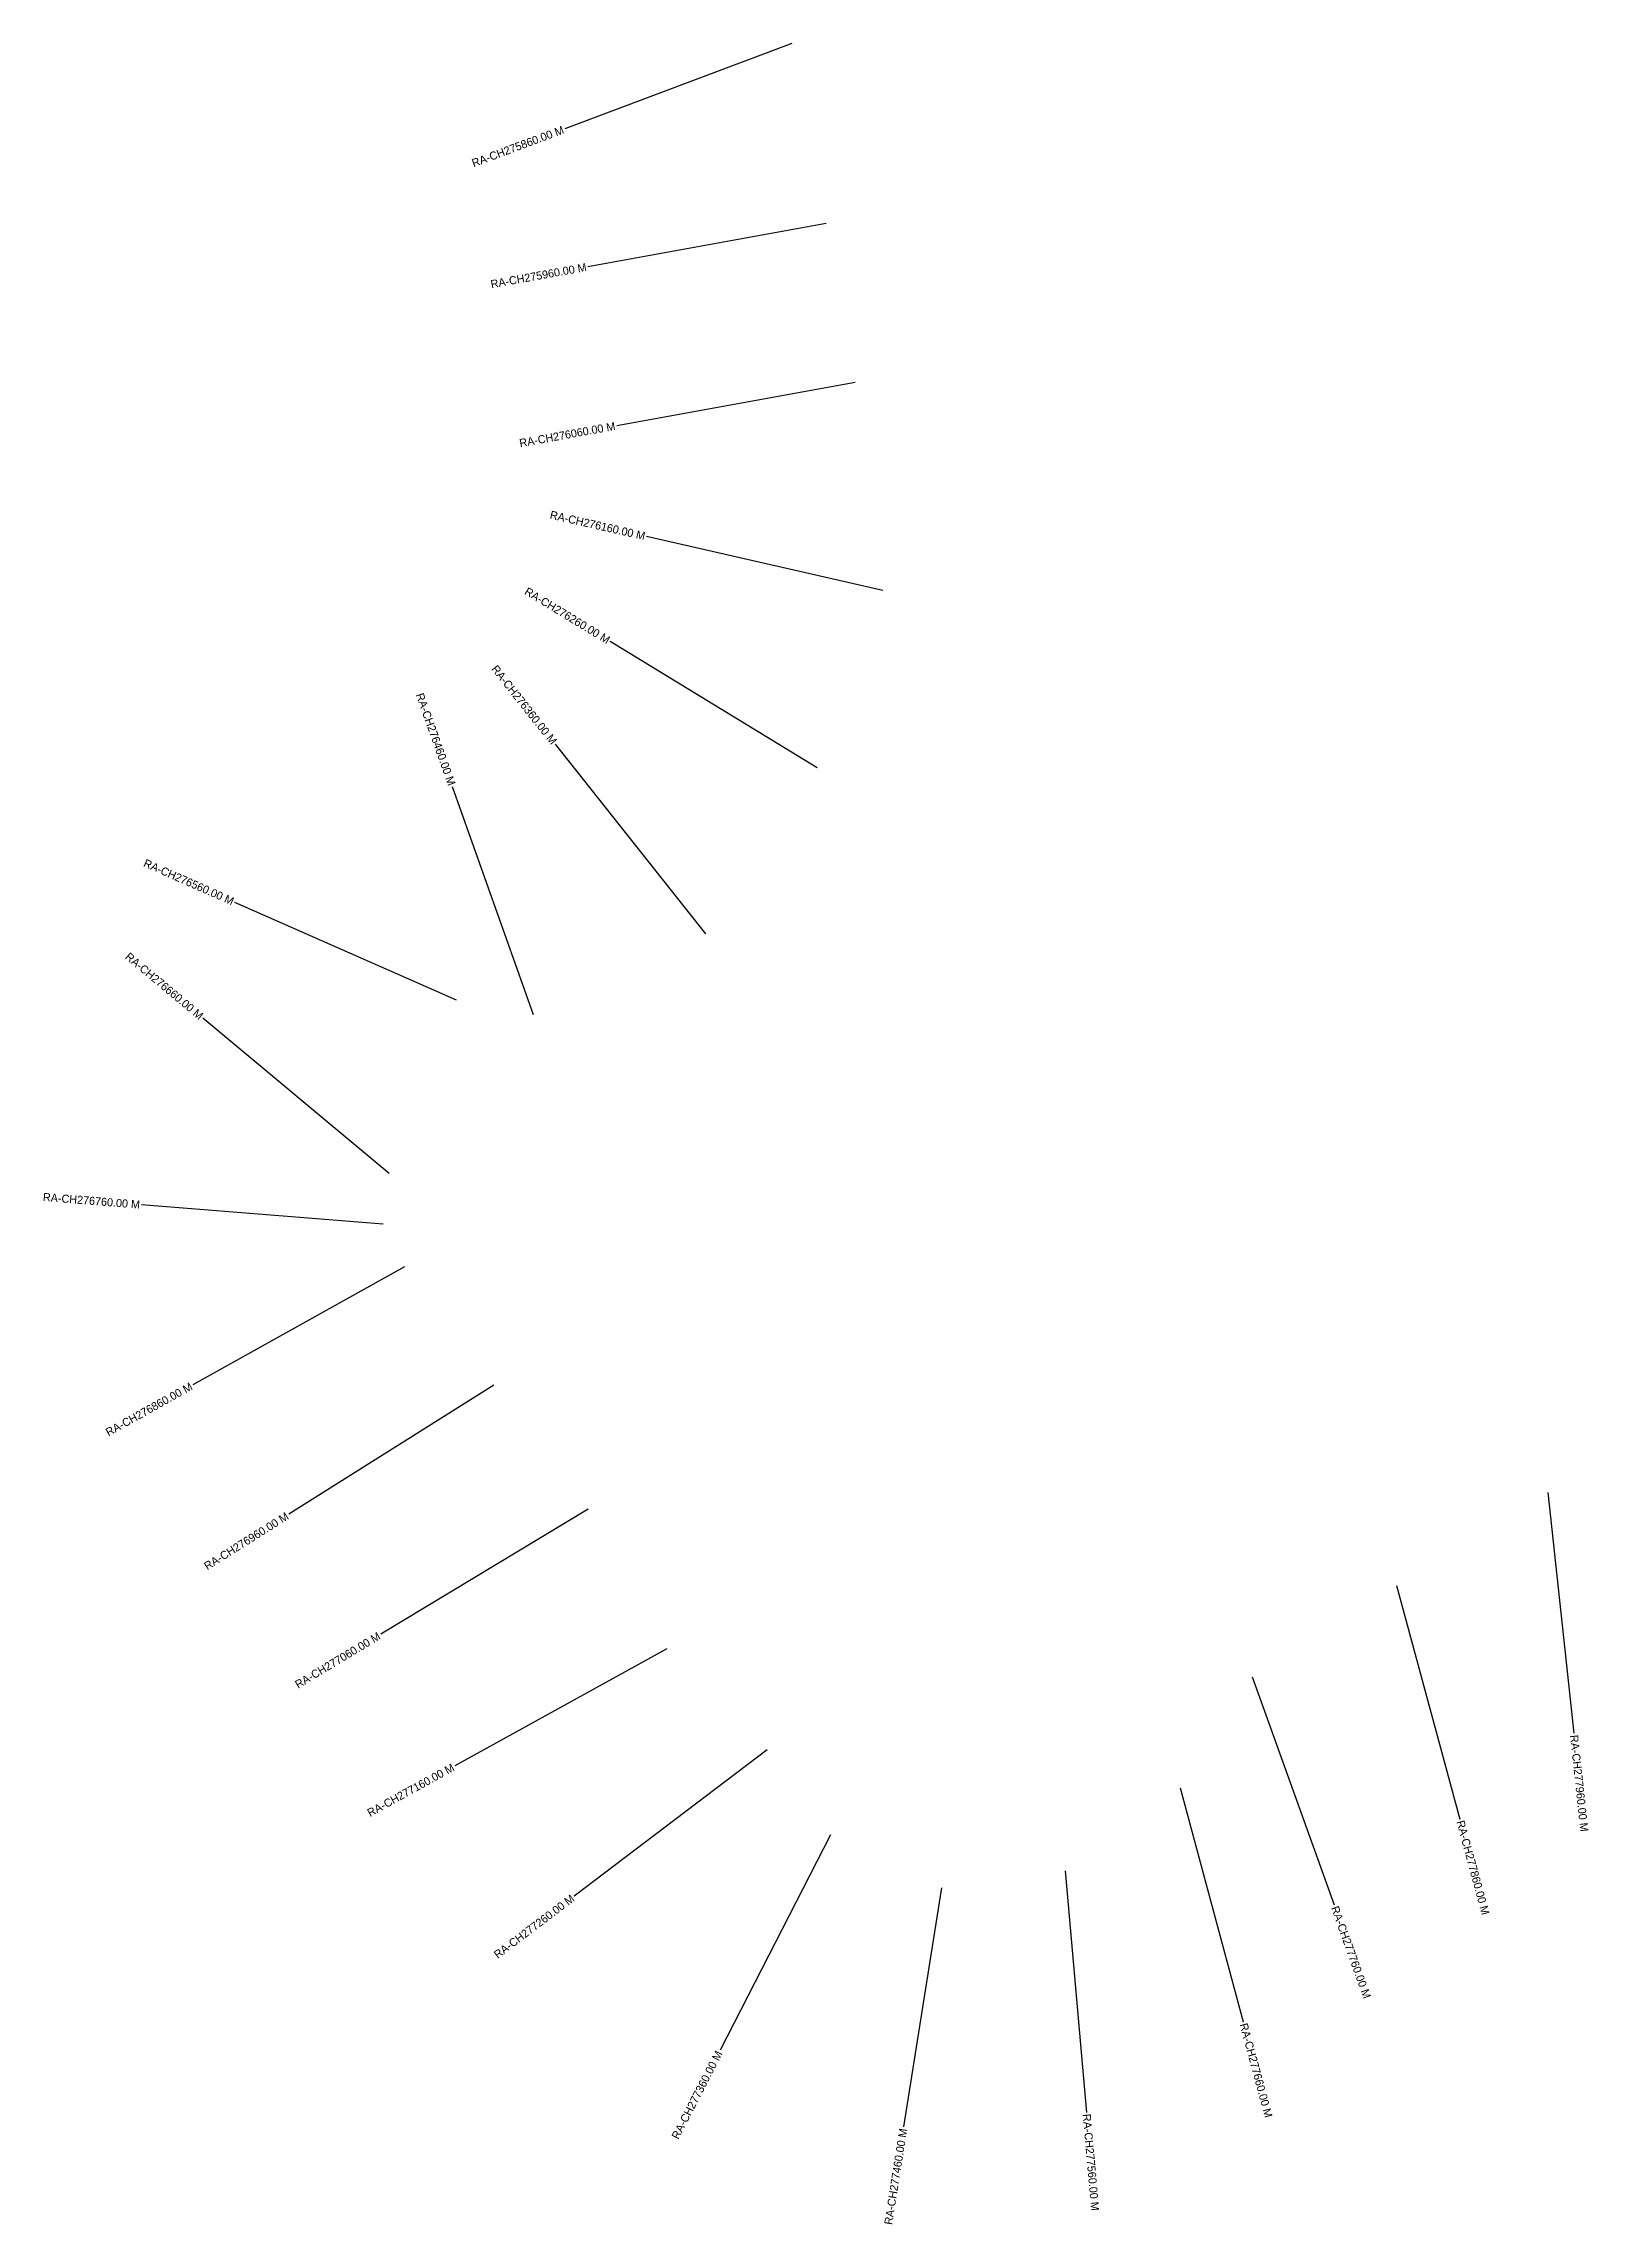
# Model space of a CAD drawing. Header units: metres. Extents: x 283831 to 291969, y 2024317 to 2027190.
# Drawn here: x 283831 to 284788, y 2025755 to 2027105 of the extents above; entities that cross this region are included whole.
import ezdxf
from ezdxf.enums import TextEntityAlignment as Align

# ---------------------------------------------------------------- set-up
doc = ezdxf.new("R2010")
doc.units = ezdxf.units.M
doc.header["$MEASUREMENT"] = 0
doc.layers.add('CS', color=134, linetype='Continuous')
doc.layers.add('CSMark', color=6, linetype='Continuous')

msp = doc.modelspace()

# ---------------------------------------------------------------- texts
at = {"layer": 'CSMark'}
for s, rotation, p in [('RA-CH275860.00 M', 20.5789, (284153, 2027052.3)), ('RA-CH275960.00 M', 10.2895, (284167.3, 2026967.1)), ('RA-CH276060.00 M', 10.2895, (284185.1, 2026868.7)), ('RA-CH276160.00 M', 347.1107, (284203.6, 2026800.4)), ('RA-CH276260.00 M', 328.6428, (284181.2, 2026735.6)), ('RA-CH276360.00 M', 308.384, (284147.5, 2026672.4)), ('RA-CH276460.00 M', 289.5481, (284084.1, 2026646.3)), ('RA-CH276560.00 M', 336.1881, (283948.7, 2026574.1)), ('RA-CH276660.00 M', 320.1769, (283929.1, 2026502.6)), ('RA-CH276760.00 M', 355.4023, (283890.9, 2026386.5)), ('RA-CH276860.00 M', 29.1839, (283922.8, 2026274.5)), ('RA-CH276960.00 M', 32.2411, (283982.2, 2026194.3)), ('RA-CH277060.00 M', 31.0986, (284039.1, 2026120)), ('RA-CH277160.00 M', 28.8886, (284084.9, 2026038.6)), ('RA-CH277260.00 M', 37.1513, (284158.9, 2025957.8)), ('RA-CH277360.00 M', 62.8099, (284249.5, 2025862.1)), ('RA-CH277460.00 M', 81.0144, (284363.5, 2025814.5))]:
    msp.add_text(s, height=5, rotation=rotation, dxfattribs=at).set_placement(p, align=Align.MIDDLE_RIGHT)
for s, rotation, p in [('RA-CH277960.00 M', 276.1537, (284778.7, 2026058.2)), ('RA-CH277860.00 M', 285.1717, (284708.3, 2026005.1)), ('RA-CH277760.00 M', 289.7379, (284630.5, 2025952)), ('RA-CH277660.00 M', 285.0718, (284574.1, 2025879.6)), ('RA-CH277560.00 M', 275.0444, (284477, 2025823.6))]:
    msp.add_text(s, height=5, rotation=rotation, dxfattribs=at).set_placement(p, align=Align.MIDDLE_LEFT)

# ---------------------------------------------------------------- linework, layer by layer
at = {"layer": 'CS'}
for p, q in [((284294.4, 2027105.4), (284154, 2027052.7)), ((284315.8, 2026994), (284168.2, 2026967.2)), ((284333.7, 2026895.6), (284186.1, 2026868.8)), ((284350.8, 2026766.7), (284204.5, 2026800.2)), ((284310.2, 2026657), (284182.1, 2026735.1)), ((284241.3, 2026554.1), (284148.1, 2026671.6)), ((284134.6, 2026504), (284084.4, 2026645.3)), ((284086.9, 2026513.1), (283949.6, 2026573.7)), ((284045.1, 2026405.9), (283929.9, 2026502)), ((284041.4, 2026374.4), (283891.9, 2026386.4)), ((284054.7, 2026348.1), (283923.7, 2026275)), ((284110, 2026274.8), (283983.1, 2026194.8)), ((284762.5, 2026208.4), (284778.6, 2026059.2)), ((284168.4, 2026198), (284040, 2026120.5)), ((284668.8, 2026150.8), (284708, 2026006)), ((284217.1, 2026111.5), (284085.8, 2026039)), ((284579.5, 2026094.2), (284630.2, 2025953)), ((284279.3, 2026049), (284159.7, 2025958.4)), ((284534.8, 2026025.4), (284573.8, 2025880.6)), ((284318.5, 2025996.4), (284250, 2025863)), ((284463.7, 2025974), (284476.9, 2025824.5)), ((284387.1, 2025963.6), (284363.6, 2025815.5))]:
    msp.add_line(p, q, dxfattribs=at)

msp.set_redraw_order([(e.dxf.handle, doc.entitydb.next_handle()) for e in msp.query("TEXT MTEXT ATTDEF DIMENSION ARC_DIMENSION")])  # texts and dimensions are drawn at this point

doc.saveas('drawing.dxf')
